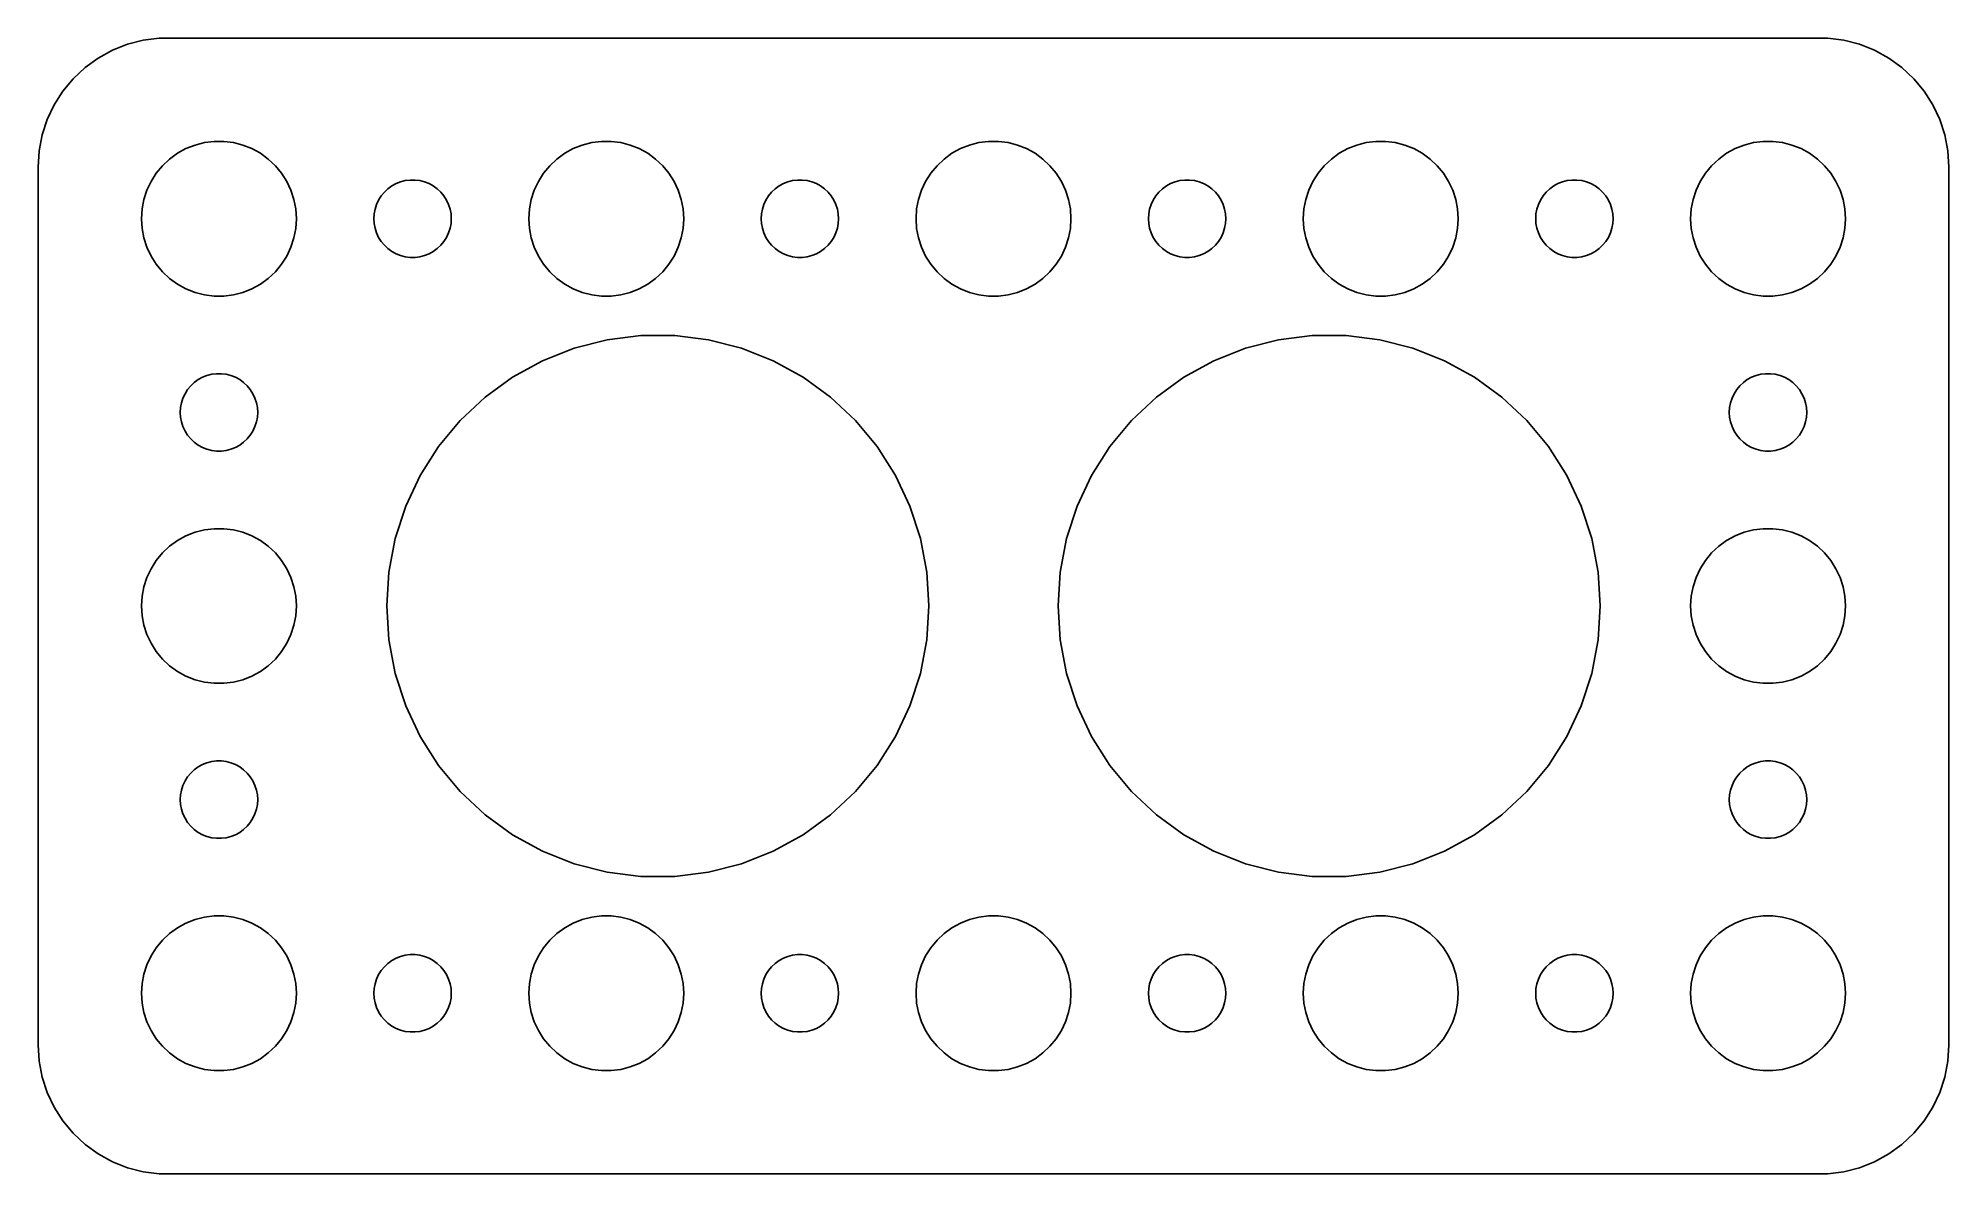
# Model space of a CAD drawing. Header units: metres. Extents: x -37 to 37, y 32 to 76.
import ezdxf

# ---------------------------------------------------------------- set-up
doc = ezdxf.new("R2010")
doc.units = ezdxf.units.M

msp = doc.modelspace()

# ---------------------------------------------------------------- linework, layer by layer
for p, q in [((-34.1289, 75.5241), (-34.6791, 75.2216)), ((-33.5451, 75.7553), (-34.1289, 75.5241)), ((-32.9369, 75.9114), (-33.5451, 75.7553)), ((-32.3139, 75.9901), (-32.9369, 75.9114)), ((32.3139, 75.9901), (-32.3139, 75.9901)), ((32.9369, 75.9114), (32.3139, 75.9901)), ((33.5451, 75.7553), (32.9369, 75.9114)), ((34.1289, 75.5241), (33.5451, 75.7553)), ((34.6791, 75.2216), (34.1289, 75.5241)), ((-35.1871, 74.8526), (-35.6448, 74.4227)), ((-34.6791, 75.2216), (-35.1871, 74.8526)), ((35.1871, 74.8526), (34.6791, 75.2216)), ((35.6448, 74.4227), (35.1871, 74.8526)), ((-35.6448, 74.4227), (-36.0451, 73.9389)), ((36.0451, 73.9389), (35.6448, 74.4227)), ((-36.3815, 73.4088), (-36.6489, 72.8406)), ((-36.0451, 73.9389), (-36.3815, 73.4088)), ((36.3815, 73.4088), (36.0451, 73.9389)), ((36.6489, 72.8406), (36.3815, 73.4088)), ((-36.6489, 72.8406), (-36.8429, 72.2434)), ((36.8429, 72.2434), (36.6489, 72.8406)), ((-36.8429, 72.2434), (-36.9606, 71.6267)), ((-31.2773, 71.7145), (-30.927, 71.8532)), ((-30.927, 71.8532), (-30.5621, 71.9469)), ((-30.5621, 71.9469), (-30.1884, 71.9941)), ((-30.1884, 71.9941), (-29.8116, 71.9941)), ((-29.8116, 71.9941), (-29.4379, 71.9469)), ((-29.4379, 71.9469), (-29.0729, 71.8532)), ((-29.0729, 71.8532), (-28.7227, 71.7145)), ((-16.2773, 71.7145), (-15.927, 71.8532)), ((-15.927, 71.8532), (-15.5621, 71.9469)), ((-15.5621, 71.9469), (-15.1884, 71.9941)), ((-15.1884, 71.9941), (-14.8116, 71.9941)), ((-14.8116, 71.9941), (-14.4379, 71.9469)), ((-14.4379, 71.9469), (-14.0729, 71.8532)), ((-14.0729, 71.8532), (-13.7227, 71.7145)), ((-1.27733, 71.7145), (-0.92705, 71.8532)), ((-0.92705, 71.8532), (-0.56213, 71.9469)), ((-0.56213, 71.9469), (-0.18837, 71.9941)), ((-0.18837, 71.9941), (0.18837, 71.9941)), ((0.18837, 71.9941), (0.56213, 71.9469)), ((0.56213, 71.9469), (0.92705, 71.8532)), ((0.92705, 71.8532), (1.27733, 71.7145)), ((13.7227, 71.7145), (14.0729, 71.8532)), ((14.0729, 71.8532), (14.4379, 71.9469)), ((14.4379, 71.9469), (14.8116, 71.9941)), ((14.8116, 71.9941), (15.1884, 71.9941)), ((15.1884, 71.9941), (15.5621, 71.9469)), ((15.5621, 71.9469), (15.927, 71.8532)), ((15.927, 71.8532), (16.2773, 71.7145)), ((28.7227, 71.7145), (29.0729, 71.8532)), ((29.0729, 71.8532), (29.4379, 71.9469)), ((29.4379, 71.9469), (29.8116, 71.9941)), ((29.8116, 71.9941), (30.1884, 71.9941)), ((30.1884, 71.9941), (30.5621, 71.9469)), ((30.5621, 71.9469), (30.927, 71.8532)), ((30.927, 71.8532), (31.2773, 71.7145)), ((36.9606, 71.6267), (36.8429, 72.2434)), ((-36.9606, 71.6267), (-37, 71)), ((-32.427, 70.7634), (-32.1869, 71.0536)), ((-32.1869, 71.0536), (-31.9123, 71.3115)), ((-31.9123, 71.3115), (-31.6075, 71.533)), ((-31.6075, 71.533), (-31.2773, 71.7145)), ((-28.7227, 71.7145), (-28.3925, 71.533)), ((-28.3925, 71.533), (-28.0877, 71.3115)), ((-28.0877, 71.3115), (-27.8131, 71.0536)), ((-27.8131, 71.0536), (-27.5729, 70.7634)), ((-17.427, 70.7634), (-17.1869, 71.0536)), ((-17.1869, 71.0536), (-16.9123, 71.3115)), ((-16.9123, 71.3115), (-16.6075, 71.533)), ((-16.6075, 71.533), (-16.2773, 71.7145)), ((-13.7227, 71.7145), (-13.3925, 71.533)), ((-13.3925, 71.533), (-13.0877, 71.3115)), ((-13.0877, 71.3115), (-12.8131, 71.0536)), ((-12.8131, 71.0536), (-12.5729, 70.7634)), ((-2.42705, 70.7634), (-2.1869, 71.0536)), ((-2.1869, 71.0536), (-1.91226, 71.3115)), ((-1.91226, 71.3115), (-1.60747, 71.533)), ((-1.60747, 71.533), (-1.27733, 71.7145)), ((1.27733, 71.7145), (1.60747, 71.533)), ((1.60747, 71.533), (1.91226, 71.3115)), ((1.91226, 71.3115), (2.1869, 71.0536)), ((2.1869, 71.0536), (2.42705, 70.7634)), ((12.5729, 70.7634), (12.8131, 71.0536)), ((12.8131, 71.0536), (13.0877, 71.3115)), ((13.0877, 71.3115), (13.3925, 71.533)), ((13.3925, 71.533), (13.7227, 71.7145)), ((16.2773, 71.7145), (16.6075, 71.533)), ((16.6075, 71.533), (16.9123, 71.3115)), ((16.9123, 71.3115), (17.1869, 71.0536)), ((17.1869, 71.0536), (17.427, 70.7634)), ((27.5729, 70.7634), (27.8131, 71.0536)), ((27.8131, 71.0536), (28.0877, 71.3115)), ((28.0877, 71.3115), (28.3925, 71.533)), ((28.3925, 71.533), (28.7227, 71.7145)), ((31.2773, 71.7145), (31.6075, 71.533)), ((31.6075, 71.533), (31.9123, 71.3115)), ((31.9123, 71.3115), (32.1869, 71.0536)), ((32.1869, 71.0536), (32.427, 70.7634)), ((37, 71), (36.9606, 71.6267)), ((-37, 71), (-37, 37)), ((-32.7893, 70.1044), (-32.6289, 70.4453)), ((-32.6289, 70.4453), (-32.427, 70.7634)), ((-27.5729, 70.7634), (-27.3711, 70.4453)), ((-27.3711, 70.4453), (-27.2107, 70.1044)), ((-23.3037, 70.2665), (-23.1387, 70.3572)), ((-23.1387, 70.3572), (-22.9635, 70.4266)), ((-22.9635, 70.4266), (-22.7811, 70.4734)), ((-22.7811, 70.4734), (-22.5942, 70.497)), ((-22.5942, 70.497), (-22.4058, 70.497)), ((-22.4058, 70.497), (-22.2189, 70.4734)), ((-22.2189, 70.4734), (-22.0365, 70.4266)), ((-22.0365, 70.4266), (-21.8613, 70.3572)), ((-21.8613, 70.3572), (-21.6963, 70.2665)), ((-17.7893, 70.1044), (-17.6289, 70.4453)), ((-17.6289, 70.4453), (-17.427, 70.7634)), ((-12.5729, 70.7634), (-12.3711, 70.4453)), ((-12.3711, 70.4453), (-12.2107, 70.1044)), ((-8.30373, 70.2665), (-8.13866, 70.3572)), ((-8.13866, 70.3572), (-7.96352, 70.4266)), ((-7.96352, 70.4266), (-7.78107, 70.4734)), ((-7.78107, 70.4734), (-7.59418, 70.497)), ((-7.59418, 70.497), (-7.40581, 70.497)), ((-7.40581, 70.497), (-7.21892, 70.4734)), ((-7.21892, 70.4734), (-7.03647, 70.4266)), ((-7.03647, 70.4266), (-6.86133, 70.3572)), ((-6.86133, 70.3572), (-6.69626, 70.2665)), ((-2.78932, 70.1044), (-2.62891, 70.4453)), ((-2.62891, 70.4453), (-2.42705, 70.7634)), ((2.42705, 70.7634), (2.62891, 70.4453)), ((2.62891, 70.4453), (2.78932, 70.1044)), ((6.69626, 70.2665), (6.86133, 70.3572)), ((6.86133, 70.3572), (7.03647, 70.4266)), ((7.03647, 70.4266), (7.21892, 70.4734)), ((7.21892, 70.4734), (7.40581, 70.497)), ((7.40581, 70.497), (7.59418, 70.497)), ((7.59418, 70.497), (7.78107, 70.4734)), ((7.78107, 70.4734), (7.96352, 70.4266)), ((7.96352, 70.4266), (8.13866, 70.3572)), ((8.13866, 70.3572), (8.30373, 70.2665)), ((12.2107, 70.1044), (12.3711, 70.4453)), ((12.3711, 70.4453), (12.5729, 70.7634)), ((17.427, 70.7634), (17.6289, 70.4453)), ((17.6289, 70.4453), (17.7893, 70.1044)), ((21.6963, 70.2665), (21.8613, 70.3572)), ((21.8613, 70.3572), (22.0365, 70.4266)), ((22.0365, 70.4266), (22.2189, 70.4734)), ((22.2189, 70.4734), (22.4058, 70.497)), ((22.4058, 70.497), (22.5942, 70.497)), ((22.5942, 70.497), (22.7811, 70.4734)), ((22.7811, 70.4734), (22.9635, 70.4266)), ((22.9635, 70.4266), (23.1387, 70.3572)), ((23.1387, 70.3572), (23.3037, 70.2665)), ((27.2107, 70.1044), (27.3711, 70.4453)), ((27.3711, 70.4453), (27.5729, 70.7634)), ((32.427, 70.7634), (32.6289, 70.4453)), ((32.6289, 70.4453), (32.7893, 70.1044)), ((37, 37), (37, 71)), ((-32.9763, 69.376), (-32.9057, 69.7461)), ((-32.9057, 69.7461), (-32.7893, 70.1044)), ((-27.2107, 70.1044), (-27.0942, 69.7461)), ((-27.0942, 69.7461), (-27.0237, 69.376)), ((-23.8947, 69.5522), (-23.8145, 69.7226)), ((-23.8145, 69.7226), (-23.7135, 69.8817)), ((-23.7135, 69.8817), (-23.5934, 70.0268)), ((-23.5934, 70.0268), (-23.4561, 70.1558)), ((-23.4561, 70.1558), (-23.3037, 70.2665)), ((-21.6963, 70.2665), (-21.5439, 70.1558)), ((-21.5439, 70.1558), (-21.4065, 70.0268)), ((-21.4065, 70.0268), (-21.2865, 69.8817)), ((-21.2865, 69.8817), (-21.1855, 69.7226)), ((-21.1855, 69.7226), (-21.1053, 69.5522)), ((-17.9763, 69.376), (-17.9057, 69.7461)), ((-17.9057, 69.7461), (-17.7893, 70.1044)), ((-12.2107, 70.1044), (-12.0942, 69.7461)), ((-12.0942, 69.7461), (-12.0237, 69.376)), ((-8.89465, 69.5522), (-8.81445, 69.7226)), ((-8.81445, 69.7226), (-8.71352, 69.8817)), ((-8.71352, 69.8817), (-8.59344, 70.0268)), ((-8.59344, 70.0268), (-8.45613, 70.1558)), ((-8.45613, 70.1558), (-8.30373, 70.2665)), ((-6.69626, 70.2665), (-6.54385, 70.1558)), ((-6.54385, 70.1558), (-6.40654, 70.0268)), ((-6.40654, 70.0268), (-6.28647, 69.8817)), ((-6.28647, 69.8817), (-6.18553, 69.7226)), ((-6.18553, 69.7226), (-6.10533, 69.5522)), ((-2.97633, 69.376), (-2.90575, 69.7461)), ((-2.90575, 69.7461), (-2.78932, 70.1044)), ((2.78932, 70.1044), (2.90575, 69.7461)), ((2.90575, 69.7461), (2.97633, 69.376)), ((6.10533, 69.5522), (6.18553, 69.7226)), ((6.18553, 69.7226), (6.28647, 69.8817)), ((6.28647, 69.8817), (6.40654, 70.0268)), ((6.40654, 70.0268), (6.54385, 70.1558)), ((6.54385, 70.1558), (6.69626, 70.2665)), ((8.30373, 70.2665), (8.45613, 70.1558)), ((8.45613, 70.1558), (8.59344, 70.0268)), ((8.59344, 70.0268), (8.71352, 69.8817)), ((8.71352, 69.8817), (8.81445, 69.7226)), ((8.81445, 69.7226), (8.89465, 69.5522)), ((12.0237, 69.376), (12.0942, 69.7461)), ((12.0942, 69.7461), (12.2107, 70.1044)), ((17.7893, 70.1044), (17.9057, 69.7461)), ((17.9057, 69.7461), (17.9763, 69.376)), ((21.1053, 69.5522), (21.1855, 69.7226)), ((21.1855, 69.7226), (21.2865, 69.8817)), ((21.2865, 69.8817), (21.4065, 70.0268)), ((21.4065, 70.0268), (21.5439, 70.1558)), ((21.5439, 70.1558), (21.6963, 70.2665)), ((23.3037, 70.2665), (23.4561, 70.1558)), ((23.4561, 70.1558), (23.5934, 70.0268)), ((23.5934, 70.0268), (23.7135, 69.8817)), ((23.7135, 69.8817), (23.8145, 69.7226)), ((23.8145, 69.7226), (23.8947, 69.5522)), ((27.0237, 69.376), (27.0942, 69.7461)), ((27.0942, 69.7461), (27.2107, 70.1044)), ((32.7893, 70.1044), (32.9057, 69.7461)), ((32.9057, 69.7461), (32.9763, 69.376)), ((-33, 69), (-32.9763, 69.376)), ((-32.9763, 68.624), (-33, 69)), ((-27.0237, 69.376), (-27, 69)), ((-27, 69), (-27.0237, 68.624)), ((-24, 69), (-23.9882, 69.188)), ((-23.9882, 68.812), (-24, 69)), ((-23.9882, 69.188), (-23.9529, 69.373)), ((-23.9529, 69.373), (-23.8947, 69.5522)), ((-21.1053, 69.5522), (-21.0471, 69.373)), ((-21.0471, 69.373), (-21.0118, 69.188)), ((-21.0118, 69.188), (-21, 69)), ((-21, 69), (-21.0118, 68.812)), ((-18, 69), (-17.9763, 69.376)), ((-17.9763, 68.624), (-18, 69)), ((-12.0237, 69.376), (-12, 69)), ((-12, 69), (-12.0237, 68.624)), ((-9, 69), (-8.98816, 69.188)), ((-8.98816, 68.812), (-9, 69)), ((-8.98816, 69.188), (-8.95287, 69.373)), ((-8.95287, 69.373), (-8.89465, 69.5522)), ((-6.10533, 69.5522), (-6.04712, 69.373)), ((-6.04712, 69.373), (-6.01183, 69.188)), ((-6.01183, 69.188), (-6, 69)), ((-6, 69), (-6.01183, 68.812)), ((-3, 69), (-2.97633, 69.376)), ((-2.97633, 68.624), (-3, 69)), ((2.97633, 69.376), (3, 69)), ((3, 69), (2.97633, 68.624)), ((6, 69), (6.01183, 69.188)), ((6.01183, 68.812), (6, 69)), ((6.01183, 69.188), (6.04712, 69.373)), ((6.04712, 69.373), (6.10533, 69.5522)), ((8.89465, 69.5522), (8.95287, 69.373)), ((8.95287, 69.373), (8.98816, 69.188)), ((8.98816, 69.188), (9, 69)), ((9, 69), (8.98816, 68.812)), ((12, 69), (12.0237, 69.376)), ((12.0237, 68.624), (12, 69)), ((17.9763, 69.376), (18, 69)), ((18, 69), (17.9763, 68.624)), ((21, 69), (21.0118, 69.188)), ((21.0118, 68.812), (21, 69)), ((21.0118, 69.188), (21.0471, 69.373)), ((21.0471, 69.373), (21.1053, 69.5522)), ((23.8947, 69.5522), (23.9529, 69.373)), ((23.9529, 69.373), (23.9882, 69.188)), ((23.9882, 69.188), (24, 69)), ((24, 69), (23.9882, 68.812)), ((27, 69), (27.0237, 69.376)), ((27.0237, 68.624), (27, 69)), ((32.9763, 69.376), (33, 69)), ((33, 69), (32.9763, 68.624)), ((-32.9057, 68.2539), (-32.9763, 68.624)), ((-32.7893, 67.8956), (-32.9057, 68.2539)), ((-27.0942, 68.2539), (-27.2107, 67.8956)), ((-27.0237, 68.624), (-27.0942, 68.2539)), ((-23.9529, 68.627), (-23.9882, 68.812)), ((-23.8947, 68.4478), (-23.9529, 68.627)), ((-23.8145, 68.2774), (-23.8947, 68.4478)), ((-23.7135, 68.1183), (-23.8145, 68.2774)), ((-23.5934, 67.9732), (-23.7135, 68.1183)), ((-21.2865, 68.1183), (-21.4065, 67.9732)), ((-21.1855, 68.2774), (-21.2865, 68.1183)), ((-21.1053, 68.4478), (-21.1855, 68.2774)), ((-21.0471, 68.627), (-21.1053, 68.4478)), ((-21.0118, 68.812), (-21.0471, 68.627)), ((-17.9057, 68.2539), (-17.9763, 68.624)), ((-17.7893, 67.8956), (-17.9057, 68.2539)), ((-12.0942, 68.2539), (-12.2107, 67.8956)), ((-12.0237, 68.624), (-12.0942, 68.2539)), ((-8.95287, 68.627), (-8.98816, 68.812)), ((-8.89465, 68.4478), (-8.95287, 68.627)), ((-8.81445, 68.2774), (-8.89465, 68.4478)), ((-8.71352, 68.1183), (-8.81445, 68.2774)), ((-8.59344, 67.9732), (-8.71352, 68.1183)), ((-6.28647, 68.1183), (-6.40654, 67.9732)), ((-6.18553, 68.2774), (-6.28647, 68.1183)), ((-6.10533, 68.4478), (-6.18553, 68.2774)), ((-6.04712, 68.627), (-6.10533, 68.4478)), ((-6.01183, 68.812), (-6.04712, 68.627)), ((-2.90575, 68.2539), (-2.97633, 68.624)), ((-2.78932, 67.8956), (-2.90575, 68.2539)), ((2.90575, 68.2539), (2.78932, 67.8956)), ((2.97633, 68.624), (2.90575, 68.2539)), ((6.04712, 68.627), (6.01183, 68.812)), ((6.10533, 68.4478), (6.04712, 68.627)), ((6.18553, 68.2774), (6.10533, 68.4478)), ((6.28647, 68.1183), (6.18553, 68.2774)), ((6.40654, 67.9732), (6.28647, 68.1183)), ((8.71352, 68.1183), (8.59344, 67.9732)), ((8.81445, 68.2774), (8.71352, 68.1183)), ((8.89465, 68.4478), (8.81445, 68.2774)), ((8.95287, 68.627), (8.89465, 68.4478)), ((8.98816, 68.812), (8.95287, 68.627)), ((12.0942, 68.2539), (12.0237, 68.624)), ((12.2107, 67.8956), (12.0942, 68.2539)), ((17.9057, 68.2539), (17.7893, 67.8956)), ((17.9763, 68.624), (17.9057, 68.2539)), ((21.0471, 68.627), (21.0118, 68.812)), ((21.1053, 68.4478), (21.0471, 68.627)), ((21.1855, 68.2774), (21.1053, 68.4478)), ((21.2865, 68.1183), (21.1855, 68.2774)), ((21.4065, 67.9732), (21.2865, 68.1183)), ((23.7135, 68.1183), (23.5934, 67.9732)), ((23.8145, 68.2774), (23.7135, 68.1183)), ((23.8947, 68.4478), (23.8145, 68.2774)), ((23.9529, 68.627), (23.8947, 68.4478)), ((23.9882, 68.812), (23.9529, 68.627)), ((27.0942, 68.2539), (27.0237, 68.624)), ((27.2107, 67.8956), (27.0942, 68.2539)), ((32.9057, 68.2539), (32.7893, 67.8956)), ((32.9763, 68.624), (32.9057, 68.2539)), ((-32.6289, 67.5547), (-32.7893, 67.8956)), ((-32.427, 67.2366), (-32.6289, 67.5547)), ((-27.3711, 67.5547), (-27.5729, 67.2366)), ((-27.2107, 67.8956), (-27.3711, 67.5547)), ((-23.4561, 67.8442), (-23.5934, 67.9732)), ((-23.3037, 67.7335), (-23.4561, 67.8442)), ((-23.1387, 67.6427), (-23.3037, 67.7335)), ((-22.9635, 67.5734), (-23.1387, 67.6427)), ((-22.7811, 67.5266), (-22.9635, 67.5734)), ((-22.5942, 67.5029), (-22.7811, 67.5266)), ((-22.4058, 67.5029), (-22.5942, 67.5029)), ((-22.2189, 67.5266), (-22.4058, 67.5029)), ((-22.0365, 67.5734), (-22.2189, 67.5266)), ((-21.8613, 67.6427), (-22.0365, 67.5734)), ((-21.6963, 67.7335), (-21.8613, 67.6427)), ((-21.5439, 67.8442), (-21.6963, 67.7335)), ((-21.4065, 67.9732), (-21.5439, 67.8442)), ((-17.6289, 67.5547), (-17.7893, 67.8956)), ((-17.427, 67.2366), (-17.6289, 67.5547)), ((-12.3711, 67.5547), (-12.5729, 67.2366)), ((-12.2107, 67.8956), (-12.3711, 67.5547)), ((-8.45613, 67.8442), (-8.59344, 67.9732)), ((-8.30373, 67.7335), (-8.45613, 67.8442)), ((-8.13866, 67.6427), (-8.30373, 67.7335)), ((-7.96352, 67.5734), (-8.13866, 67.6427)), ((-7.78107, 67.5266), (-7.96352, 67.5734)), ((-7.59418, 67.5029), (-7.78107, 67.5266)), ((-7.40581, 67.5029), (-7.59418, 67.5029)), ((-7.21892, 67.5266), (-7.40581, 67.5029)), ((-7.03647, 67.5734), (-7.21892, 67.5266)), ((-6.86133, 67.6427), (-7.03647, 67.5734)), ((-6.69626, 67.7335), (-6.86133, 67.6427)), ((-6.54385, 67.8442), (-6.69626, 67.7335)), ((-6.40654, 67.9732), (-6.54385, 67.8442)), ((-2.62891, 67.5547), (-2.78932, 67.8956)), ((-2.42705, 67.2366), (-2.62891, 67.5547)), ((2.62891, 67.5547), (2.42705, 67.2366)), ((2.78932, 67.8956), (2.62891, 67.5547)), ((6.54385, 67.8442), (6.40654, 67.9732)), ((6.69626, 67.7335), (6.54385, 67.8442)), ((6.86133, 67.6427), (6.69626, 67.7335)), ((7.03647, 67.5734), (6.86133, 67.6427)), ((7.21892, 67.5266), (7.03647, 67.5734)), ((7.40581, 67.5029), (7.21892, 67.5266)), ((7.59418, 67.5029), (7.40581, 67.5029)), ((7.78107, 67.5266), (7.59418, 67.5029)), ((7.96352, 67.5734), (7.78107, 67.5266)), ((8.13866, 67.6427), (7.96352, 67.5734)), ((8.30373, 67.7335), (8.13866, 67.6427)), ((8.45613, 67.8442), (8.30373, 67.7335)), ((8.59344, 67.9732), (8.45613, 67.8442)), ((12.3711, 67.5547), (12.2107, 67.8956)), ((12.5729, 67.2366), (12.3711, 67.5547)), ((17.6289, 67.5547), (17.427, 67.2366)), ((17.7893, 67.8956), (17.6289, 67.5547)), ((21.5439, 67.8442), (21.4065, 67.9732)), ((21.6963, 67.7335), (21.5439, 67.8442)), ((21.8613, 67.6427), (21.6963, 67.7335)), ((22.0365, 67.5734), (21.8613, 67.6427)), ((22.2189, 67.5266), (22.0365, 67.5734)), ((22.4058, 67.5029), (22.2189, 67.5266)), ((22.5942, 67.5029), (22.4058, 67.5029)), ((22.7811, 67.5266), (22.5942, 67.5029)), ((22.9635, 67.5734), (22.7811, 67.5266)), ((23.1387, 67.6427), (22.9635, 67.5734)), ((23.3037, 67.7335), (23.1387, 67.6427)), ((23.4561, 67.8442), (23.3037, 67.7335)), ((23.5934, 67.9732), (23.4561, 67.8442)), ((27.3711, 67.5547), (27.2107, 67.8956)), ((27.5729, 67.2366), (27.3711, 67.5547)), ((32.6289, 67.5547), (32.427, 67.2366)), ((32.7893, 67.8956), (32.6289, 67.5547)), ((-32.1869, 66.9464), (-32.427, 67.2366)), ((-31.9123, 66.6884), (-32.1869, 66.9464)), ((-31.6075, 66.467), (-31.9123, 66.6884)), ((-28.0877, 66.6884), (-28.3925, 66.467)), ((-27.8131, 66.9464), (-28.0877, 66.6884)), ((-27.5729, 67.2366), (-27.8131, 66.9464)), ((-17.1869, 66.9464), (-17.427, 67.2366)), ((-16.9123, 66.6884), (-17.1869, 66.9464)), ((-16.6075, 66.467), (-16.9123, 66.6884)), ((-13.0877, 66.6884), (-13.3925, 66.467)), ((-12.8131, 66.9464), (-13.0877, 66.6884)), ((-12.5729, 67.2366), (-12.8131, 66.9464)), ((-2.1869, 66.9464), (-2.42705, 67.2366)), ((-1.91226, 66.6884), (-2.1869, 66.9464)), ((-1.60747, 66.467), (-1.91226, 66.6884)), ((1.91226, 66.6884), (1.60747, 66.467)), ((2.1869, 66.9464), (1.91226, 66.6884)), ((2.42705, 67.2366), (2.1869, 66.9464)), ((12.8131, 66.9464), (12.5729, 67.2366)), ((13.0877, 66.6884), (12.8131, 66.9464)), ((13.3925, 66.467), (13.0877, 66.6884)), ((16.9123, 66.6884), (16.6075, 66.467)), ((17.1869, 66.9464), (16.9123, 66.6884)), ((17.427, 67.2366), (17.1869, 66.9464)), ((27.8131, 66.9464), (27.5729, 67.2366)), ((28.0877, 66.6884), (27.8131, 66.9464)), ((28.3925, 66.467), (28.0877, 66.6884)), ((31.9123, 66.6884), (31.6075, 66.467)), ((32.1869, 66.9464), (31.9123, 66.6884)), ((32.427, 67.2366), (32.1869, 66.9464)), ((-31.2773, 66.2855), (-31.6075, 66.467)), ((-30.927, 66.1468), (-31.2773, 66.2855)), ((-30.5621, 66.0531), (-30.927, 66.1468)), ((-30.1884, 66.0059), (-30.5621, 66.0531)), ((-29.8116, 66.0059), (-30.1884, 66.0059)), ((-29.4379, 66.0531), (-29.8116, 66.0059)), ((-29.0729, 66.1468), (-29.4379, 66.0531)), ((-28.7227, 66.2855), (-29.0729, 66.1468)), ((-28.3925, 66.467), (-28.7227, 66.2855)), ((-16.2773, 66.2855), (-16.6075, 66.467)), ((-15.927, 66.1468), (-16.2773, 66.2855)), ((-15.5621, 66.0531), (-15.927, 66.1468)), ((-15.1884, 66.0059), (-15.5621, 66.0531)), ((-14.8116, 66.0059), (-15.1884, 66.0059)), ((-14.4379, 66.0531), (-14.8116, 66.0059)), ((-14.0729, 66.1468), (-14.4379, 66.0531)), ((-13.7227, 66.2855), (-14.0729, 66.1468)), ((-13.3925, 66.467), (-13.7227, 66.2855)), ((-1.27733, 66.2855), (-1.60747, 66.467)), ((-0.92705, 66.1468), (-1.27733, 66.2855)), ((-0.56213, 66.0531), (-0.92705, 66.1468)), ((-0.18837, 66.0059), (-0.56213, 66.0531)), ((0.18837, 66.0059), (-0.18837, 66.0059)), ((0.56213, 66.0531), (0.18837, 66.0059)), ((0.92705, 66.1468), (0.56213, 66.0531)), ((1.27733, 66.2855), (0.92705, 66.1468)), ((1.60747, 66.467), (1.27733, 66.2855)), ((13.7227, 66.2855), (13.3925, 66.467)), ((14.0729, 66.1468), (13.7227, 66.2855)), ((14.4379, 66.0531), (14.0729, 66.1468)), ((14.8116, 66.0059), (14.4379, 66.0531)), ((15.1884, 66.0059), (14.8116, 66.0059)), ((15.5621, 66.0531), (15.1884, 66.0059)), ((15.927, 66.1468), (15.5621, 66.0531)), ((16.2773, 66.2855), (15.927, 66.1468)), ((16.6075, 66.467), (16.2773, 66.2855)), ((28.7227, 66.2855), (28.3925, 66.467)), ((29.0729, 66.1468), (28.7227, 66.2855)), ((29.4379, 66.0531), (29.0729, 66.1468)), ((29.8116, 66.0059), (29.4379, 66.0531)), ((30.1884, 66.0059), (29.8116, 66.0059)), ((30.5621, 66.0531), (30.1884, 66.0059)), ((30.927, 66.1468), (30.5621, 66.0531)), ((31.2773, 66.2855), (30.927, 66.1468)), ((31.6075, 66.467), (31.2773, 66.2855)), ((-14.9675, 64.314), (-13.6593, 64.4793)), ((-13.6593, 64.4793), (-12.3407, 64.4793)), ((-12.3407, 64.4793), (-11.0325, 64.314)), ((11.0325, 64.314), (12.3407, 64.4793)), ((12.3407, 64.4793), (13.6593, 64.4793)), ((13.6593, 64.4793), (14.9675, 64.314)), ((-17.4707, 63.5007), (-16.2447, 63.9861)), ((-16.2447, 63.9861), (-14.9675, 64.314)), ((-11.0325, 64.314), (-9.75531, 63.9861)), ((-9.75531, 63.9861), (-8.52931, 63.5007)), ((8.52931, 63.5007), (9.75531, 63.9861)), ((9.75531, 63.9861), (11.0325, 64.314)), ((14.9675, 64.314), (16.2447, 63.9861)), ((16.2447, 63.9861), (17.4707, 63.5007)), ((-30.6387, 62.8572), (-30.4635, 62.9266)), ((-30.4635, 62.9266), (-30.2811, 62.9734)), ((-30.2811, 62.9734), (-30.0942, 62.997)), ((-30.0942, 62.997), (-29.9058, 62.997)), ((-29.9058, 62.997), (-29.7189, 62.9734)), ((-29.7189, 62.9734), (-29.5365, 62.9266)), ((-29.5365, 62.9266), (-29.3613, 62.8572)), ((-18.6262, 62.8654), (-17.4707, 63.5007)), ((-8.52931, 63.5007), (-7.37381, 62.8654)), ((7.37381, 62.8654), (8.52931, 63.5007)), ((17.4707, 63.5007), (18.6262, 62.8654)), ((29.3613, 62.8572), (29.5365, 62.9266)), ((29.5365, 62.9266), (29.7189, 62.9734)), ((29.7189, 62.9734), (29.9058, 62.997)), ((29.9058, 62.997), (30.0942, 62.997)), ((30.0942, 62.997), (30.2811, 62.9734)), ((30.2811, 62.9734), (30.4635, 62.9266)), ((30.4635, 62.9266), (30.6387, 62.8572)), ((-31.3947, 62.0522), (-31.3145, 62.2226)), ((-31.3145, 62.2226), (-31.2135, 62.3817)), ((-31.2135, 62.3817), (-31.0934, 62.5268)), ((-31.0934, 62.5268), (-30.9561, 62.6558)), ((-30.9561, 62.6558), (-30.8037, 62.7665)), ((-30.8037, 62.7665), (-30.6387, 62.8572)), ((-29.3613, 62.8572), (-29.1963, 62.7665)), ((-29.1963, 62.7665), (-29.0439, 62.6558)), ((-29.0439, 62.6558), (-28.9065, 62.5268)), ((-28.9065, 62.5268), (-28.7865, 62.3817)), ((-28.7865, 62.3817), (-28.6855, 62.2226)), ((-28.6855, 62.2226), (-28.6053, 62.0522)), ((-19.6929, 62.0904), (-18.6262, 62.8654)), ((-7.37381, 62.8654), (-6.30704, 62.0904)), ((6.30704, 62.0904), (7.37381, 62.8654)), ((18.6262, 62.8654), (19.6929, 62.0904)), ((28.6053, 62.0522), (28.6855, 62.2226)), ((28.6855, 62.2226), (28.7865, 62.3817)), ((28.7865, 62.3817), (28.9065, 62.5268)), ((28.9065, 62.5268), (29.0439, 62.6558)), ((29.0439, 62.6558), (29.1963, 62.7665)), ((29.1963, 62.7665), (29.3613, 62.8572)), ((30.6387, 62.8572), (30.8037, 62.7665)), ((30.8037, 62.7665), (30.9561, 62.6558)), ((30.9561, 62.6558), (31.0934, 62.5268)), ((31.0934, 62.5268), (31.2135, 62.3817)), ((31.2135, 62.3817), (31.3145, 62.2226)), ((31.3145, 62.2226), (31.3947, 62.0522)), ((-31.5, 61.5), (-31.4882, 61.688)), ((-31.4882, 61.312), (-31.5, 61.5)), ((-31.4882, 61.688), (-31.4529, 61.873)), ((-31.4529, 61.873), (-31.3947, 62.0522)), ((-28.6053, 62.0522), (-28.5471, 61.873)), ((-28.5471, 61.873), (-28.5118, 61.688)), ((-28.5118, 61.688), (-28.5, 61.5)), ((-28.5, 61.5), (-28.5118, 61.312)), ((-20.6542, 61.1877), (-19.6929, 62.0904)), ((-6.30704, 62.0904), (-5.34583, 61.1877)), ((5.34583, 61.1877), (6.30704, 62.0904)), ((19.6929, 62.0904), (20.6542, 61.1877)), ((28.5, 61.5), (28.5118, 61.688)), ((28.5118, 61.312), (28.5, 61.5)), ((28.5118, 61.688), (28.5471, 61.873)), ((28.5471, 61.873), (28.6053, 62.0522)), ((31.3947, 62.0522), (31.4529, 61.873)), ((31.4529, 61.873), (31.4882, 61.688)), ((31.4882, 61.688), (31.5, 61.5)), ((31.5, 61.5), (31.4882, 61.312)), ((-31.4529, 61.127), (-31.4882, 61.312)), ((-31.3947, 60.9478), (-31.4529, 61.127)), ((-31.3145, 60.7774), (-31.3947, 60.9478)), ((-31.2135, 60.6183), (-31.3145, 60.7774)), ((-28.6855, 60.7774), (-28.7865, 60.6183)), ((-28.6053, 60.9478), (-28.6855, 60.7774)), ((-28.5471, 61.127), (-28.6053, 60.9478)), ((-28.5118, 61.312), (-28.5471, 61.127)), ((-21.4947, 60.1717), (-20.6542, 61.1877)), ((-5.34583, 61.1877), (-4.50531, 60.1717)), ((4.50531, 60.1717), (5.34583, 61.1877)), ((20.6542, 61.1877), (21.4947, 60.1717)), ((28.5471, 61.127), (28.5118, 61.312)), ((28.6053, 60.9478), (28.5471, 61.127)), ((28.6855, 60.7774), (28.6053, 60.9478)), ((28.7865, 60.6183), (28.6855, 60.7774)), ((31.3145, 60.7774), (31.2135, 60.6183)), ((31.3947, 60.9478), (31.3145, 60.7774)), ((31.4529, 61.127), (31.3947, 60.9478)), ((31.4882, 61.312), (31.4529, 61.127)), ((-31.0934, 60.4732), (-31.2135, 60.6183)), ((-30.9561, 60.3442), (-31.0934, 60.4732)), ((-30.8037, 60.2335), (-30.9561, 60.3442)), ((-30.6387, 60.1427), (-30.8037, 60.2335)), ((-30.4635, 60.0734), (-30.6387, 60.1427)), ((-30.2811, 60.0266), (-30.4635, 60.0734)), ((-30.0942, 60.0029), (-30.2811, 60.0266)), ((-29.9058, 60.0029), (-30.0942, 60.0029)), ((-29.7189, 60.0266), (-29.9058, 60.0029)), ((-29.5365, 60.0734), (-29.7189, 60.0266)), ((-29.3613, 60.1427), (-29.5365, 60.0734)), ((-29.1963, 60.2335), (-29.3613, 60.1427)), ((-29.0439, 60.3442), (-29.1963, 60.2335)), ((-28.9065, 60.4732), (-29.0439, 60.3442)), ((-28.7865, 60.6183), (-28.9065, 60.4732)), ((-22.2012, 59.0584), (-21.4947, 60.1717)), ((-4.50531, 60.1717), (-3.79877, 59.0584)), ((3.79877, 59.0584), (4.50531, 60.1717)), ((21.4947, 60.1717), (22.2012, 59.0584)), ((28.9065, 60.4732), (28.7865, 60.6183)), ((29.0439, 60.3442), (28.9065, 60.4732)), ((29.1963, 60.2335), (29.0439, 60.3442)), ((29.3613, 60.1427), (29.1963, 60.2335)), ((29.5365, 60.0734), (29.3613, 60.1427)), ((29.7189, 60.0266), (29.5365, 60.0734)), ((29.9058, 60.0029), (29.7189, 60.0266)), ((30.0942, 60.0029), (29.9058, 60.0029)), ((30.2811, 60.0266), (30.0942, 60.0029)), ((30.4635, 60.0734), (30.2811, 60.0266)), ((30.6387, 60.1427), (30.4635, 60.0734)), ((30.8037, 60.2335), (30.6387, 60.1427)), ((30.9561, 60.3442), (30.8037, 60.2335)), ((31.0934, 60.4732), (30.9561, 60.3442)), ((31.2135, 60.6183), (31.0934, 60.4732)), ((-22.7626, 57.8653), (-22.2012, 59.0584)), ((-3.79877, 59.0584), (-3.23734, 57.8653)), ((3.23734, 57.8653), (3.79877, 59.0584)), ((22.2012, 59.0584), (22.7626, 57.8653)), ((-23.1701, 56.6112), (-22.7626, 57.8653)), ((-3.23734, 57.8653), (-2.82986, 56.6112)), ((2.82986, 56.6112), (3.23734, 57.8653)), ((22.7626, 57.8653), (23.1701, 56.6112)), ((-30.5621, 56.9469), (-30.1884, 56.9941)), ((-30.1884, 56.9941), (-29.8116, 56.9941)), ((-29.8116, 56.9941), (-29.4379, 56.9469)), ((29.4379, 56.9469), (29.8116, 56.9941)), ((29.8116, 56.9941), (30.1884, 56.9941)), ((30.1884, 56.9941), (30.5621, 56.9469)), ((-32.1869, 56.0536), (-31.9123, 56.3115)), ((-31.9123, 56.3115), (-31.6075, 56.533)), ((-31.6075, 56.533), (-31.2773, 56.7145)), ((-31.2773, 56.7145), (-30.927, 56.8532)), ((-30.927, 56.8532), (-30.5621, 56.9469)), ((-29.4379, 56.9469), (-29.0729, 56.8532)), ((-29.0729, 56.8532), (-28.7227, 56.7145)), ((-28.7227, 56.7145), (-28.3925, 56.533)), ((-28.3925, 56.533), (-28.0877, 56.3115)), ((-28.0877, 56.3115), (-27.8131, 56.0536)), ((-23.4172, 55.316), (-23.1701, 56.6112)), ((-2.82986, 56.6112), (-2.58279, 55.316)), ((2.58279, 55.316), (2.82986, 56.6112)), ((23.1701, 56.6112), (23.4172, 55.316)), ((27.8131, 56.0536), (28.0877, 56.3115)), ((28.0877, 56.3115), (28.3925, 56.533)), ((28.3925, 56.533), (28.7227, 56.7145)), ((28.7227, 56.7145), (29.0729, 56.8532)), ((29.0729, 56.8532), (29.4379, 56.9469)), ((30.5621, 56.9469), (30.927, 56.8532)), ((30.927, 56.8532), (31.2773, 56.7145)), ((31.2773, 56.7145), (31.6075, 56.533)), ((31.6075, 56.533), (31.9123, 56.3115)), ((31.9123, 56.3115), (32.1869, 56.0536)), ((-32.6289, 55.4453), (-32.427, 55.7634)), ((-32.427, 55.7634), (-32.1869, 56.0536)), ((-27.8131, 56.0536), (-27.5729, 55.7634)), ((-27.5729, 55.7634), (-27.3711, 55.4453)), ((27.3711, 55.4453), (27.5729, 55.7634)), ((27.5729, 55.7634), (27.8131, 56.0536)), ((32.1869, 56.0536), (32.427, 55.7634)), ((32.427, 55.7634), (32.6289, 55.4453)), ((-32.9057, 54.7461), (-32.7893, 55.1044)), ((-32.7893, 55.1044), (-32.6289, 55.4453)), ((-27.3711, 55.4453), (-27.2107, 55.1044)), ((-27.2107, 55.1044), (-27.0942, 54.7461)), ((-23.5, 54), (-23.4172, 55.316)), ((-2.58279, 55.316), (-2.5, 54)), ((2.5, 54), (2.58279, 55.316)), ((23.4172, 55.316), (23.5, 54)), ((27.0942, 54.7461), (27.2107, 55.1044)), ((27.2107, 55.1044), (27.3711, 55.4453)), ((32.6289, 55.4453), (32.7893, 55.1044)), ((32.7893, 55.1044), (32.9057, 54.7461)), ((-33, 54), (-32.9763, 54.376)), ((-32.9763, 54.376), (-32.9057, 54.7461)), ((-27.0942, 54.7461), (-27.0237, 54.376)), ((-27.0237, 54.376), (-27, 54)), ((27, 54), (27.0237, 54.376)), ((27.0237, 54.376), (27.0942, 54.7461)), ((32.9057, 54.7461), (32.9763, 54.376)), ((32.9763, 54.376), (33, 54)), ((-32.9763, 53.624), (-33, 54)), ((-32.9057, 53.2539), (-32.9763, 53.624)), ((-27.0237, 53.624), (-27.0942, 53.2539)), ((-27, 54), (-27.0237, 53.624)), ((-23.4172, 52.684), (-23.5, 54)), ((-2.5, 54), (-2.58279, 52.684)), ((2.58279, 52.684), (2.5, 54)), ((23.5, 54), (23.4172, 52.684)), ((27.0237, 53.624), (27, 54)), ((27.0942, 53.2539), (27.0237, 53.624)), ((32.9763, 53.624), (32.9057, 53.2539)), ((33, 54), (32.9763, 53.624)), ((-32.7893, 52.8956), (-32.9057, 53.2539)), ((-32.6289, 52.5547), (-32.7893, 52.8956)), ((-32.427, 52.2366), (-32.6289, 52.5547)), ((-27.3711, 52.5547), (-27.5729, 52.2366)), ((-27.2107, 52.8956), (-27.3711, 52.5547)), ((-27.0942, 53.2539), (-27.2107, 52.8956)), ((-23.1701, 51.3888), (-23.4172, 52.684)), ((-2.58279, 52.684), (-2.82986, 51.3888)), ((2.82986, 51.3888), (2.58279, 52.684)), ((23.4172, 52.684), (23.1701, 51.3888)), ((27.2107, 52.8956), (27.0942, 53.2539)), ((27.3711, 52.5547), (27.2107, 52.8956)), ((27.5729, 52.2366), (27.3711, 52.5547)), ((32.6289, 52.5547), (32.427, 52.2366)), ((32.7893, 52.8956), (32.6289, 52.5547)), ((32.9057, 53.2539), (32.7893, 52.8956)), ((-32.1869, 51.9464), (-32.427, 52.2366)), ((-31.9123, 51.6885), (-32.1869, 51.9464)), ((-27.8131, 51.9464), (-28.0877, 51.6885)), ((-27.5729, 52.2366), (-27.8131, 51.9464)), ((27.8131, 51.9464), (27.5729, 52.2366)), ((28.0877, 51.6885), (27.8131, 51.9464)), ((32.1869, 51.9464), (31.9123, 51.6885)), ((32.427, 52.2366), (32.1869, 51.9464)), ((-31.6075, 51.467), (-31.9123, 51.6885)), ((-31.2773, 51.2855), (-31.6075, 51.467)), ((-30.927, 51.1468), (-31.2773, 51.2855)), ((-30.5621, 51.0531), (-30.927, 51.1468)), ((-29.0729, 51.1468), (-29.4379, 51.0531)), ((-28.7227, 51.2855), (-29.0729, 51.1468)), ((-28.3925, 51.467), (-28.7227, 51.2855)), ((-28.0877, 51.6885), (-28.3925, 51.467)), ((-22.7626, 50.1347), (-23.1701, 51.3888)), ((-2.82986, 51.3888), (-3.23734, 50.1347)), ((3.23734, 50.1347), (2.82986, 51.3888)), ((23.1701, 51.3888), (22.7626, 50.1347)), ((28.3925, 51.467), (28.0877, 51.6885)), ((28.7227, 51.2855), (28.3925, 51.467)), ((29.0729, 51.1468), (28.7227, 51.2855)), ((29.4379, 51.0531), (29.0729, 51.1468)), ((30.927, 51.1468), (30.5621, 51.0531)), ((31.2773, 51.2855), (30.927, 51.1468)), ((31.6075, 51.467), (31.2773, 51.2855)), ((31.9123, 51.6885), (31.6075, 51.467)), ((-30.1884, 51.0059), (-30.5621, 51.0531)), ((-29.8116, 51.0059), (-30.1884, 51.0059)), ((-29.4379, 51.0531), (-29.8116, 51.0059)), ((29.8116, 51.0059), (29.4379, 51.0531)), ((30.1884, 51.0059), (29.8116, 51.0059)), ((30.5621, 51.0531), (30.1884, 51.0059)), ((-22.2012, 48.9416), (-22.7626, 50.1347)), ((-3.23734, 50.1347), (-3.79877, 48.9416)), ((3.79877, 48.9416), (3.23734, 50.1347)), ((22.7626, 50.1347), (22.2012, 48.9416)), ((-21.4947, 47.8283), (-22.2012, 48.9416)), ((-3.79877, 48.9416), (-4.50531, 47.8283)), ((4.50531, 47.8283), (3.79877, 48.9416)), ((22.2012, 48.9416), (21.4947, 47.8283)), ((-31.3145, 47.2226), (-31.2135, 47.3817)), ((-31.2135, 47.3817), (-31.0934, 47.5268)), ((-31.0934, 47.5268), (-30.9561, 47.6558)), ((-30.9561, 47.6558), (-30.8037, 47.7665)), ((-30.8037, 47.7665), (-30.6387, 47.8573)), ((-30.6387, 47.8573), (-30.4635, 47.9266)), ((-30.4635, 47.9266), (-30.2811, 47.9734)), ((-30.2811, 47.9734), (-30.0942, 47.9971)), ((-30.0942, 47.9971), (-29.9058, 47.9971)), ((-29.9058, 47.9971), (-29.7189, 47.9734)), ((-29.7189, 47.9734), (-29.5365, 47.9266)), ((-29.5365, 47.9266), (-29.3613, 47.8573)), ((-29.3613, 47.8573), (-29.1963, 47.7665)), ((-29.1963, 47.7665), (-29.0439, 47.6558)), ((-29.0439, 47.6558), (-28.9065, 47.5268)), ((-28.9065, 47.5268), (-28.7865, 47.3817)), ((-28.7865, 47.3817), (-28.6855, 47.2226)), ((-20.6542, 46.8123), (-21.4947, 47.8283)), ((-4.50531, 47.8283), (-5.34583, 46.8123)), ((5.34583, 46.8123), (4.50531, 47.8283)), ((21.4947, 47.8283), (20.6542, 46.8123)), ((28.6855, 47.2226), (28.7865, 47.3817)), ((28.7865, 47.3817), (28.9065, 47.5268)), ((28.9065, 47.5268), (29.0439, 47.6558)), ((29.0439, 47.6558), (29.1963, 47.7665)), ((29.1963, 47.7665), (29.3613, 47.8573)), ((29.3613, 47.8573), (29.5365, 47.9266)), ((29.5365, 47.9266), (29.7189, 47.9734)), ((29.7189, 47.9734), (29.9058, 47.9971)), ((29.9058, 47.9971), (30.0942, 47.9971)), ((30.0942, 47.9971), (30.2811, 47.9734)), ((30.2811, 47.9734), (30.4635, 47.9266)), ((30.4635, 47.9266), (30.6387, 47.8573)), ((30.6387, 47.8573), (30.8037, 47.7665)), ((30.8037, 47.7665), (30.9561, 47.6558)), ((30.9561, 47.6558), (31.0934, 47.5268)), ((31.0934, 47.5268), (31.2135, 47.3817)), ((31.2135, 47.3817), (31.3145, 47.2226)), ((-31.5, 46.5), (-31.4882, 46.688)), ((-31.4882, 46.688), (-31.4529, 46.873)), ((-31.4529, 46.873), (-31.3947, 47.0522)), ((-31.3947, 47.0522), (-31.3145, 47.2226)), ((-28.6855, 47.2226), (-28.6053, 47.0522)), ((-28.6053, 47.0522), (-28.5471, 46.873)), ((-28.5471, 46.873), (-28.5118, 46.688)), ((-28.5118, 46.688), (-28.5, 46.5)), ((-19.6929, 45.9096), (-20.6542, 46.8123)), ((-5.34583, 46.8123), (-6.30704, 45.9096)), ((6.30704, 45.9096), (5.34583, 46.8123)), ((20.6542, 46.8123), (19.6929, 45.9096)), ((28.5, 46.5), (28.5118, 46.688)), ((28.5118, 46.688), (28.5471, 46.873)), ((28.5471, 46.873), (28.6053, 47.0522)), ((28.6053, 47.0522), (28.6855, 47.2226)), ((31.3145, 47.2226), (31.3947, 47.0522)), ((31.3947, 47.0522), (31.4529, 46.873)), ((31.4529, 46.873), (31.4882, 46.688)), ((31.4882, 46.688), (31.5, 46.5)), ((-31.4882, 46.312), (-31.5, 46.5)), ((-31.4529, 46.127), (-31.4882, 46.312)), ((-31.3947, 45.9478), (-31.4529, 46.127)), ((-31.3145, 45.7774), (-31.3947, 45.9478)), ((-28.6053, 45.9478), (-28.6855, 45.7774)), ((-28.5471, 46.127), (-28.6053, 45.9478)), ((-28.5118, 46.312), (-28.5471, 46.127)), ((-28.5, 46.5), (-28.5118, 46.312)), ((-18.6262, 45.1346), (-19.6929, 45.9096)), ((-6.30704, 45.9096), (-7.37381, 45.1346)), ((7.37381, 45.1346), (6.30704, 45.9096)), ((19.6929, 45.9096), (18.6262, 45.1346)), ((28.5118, 46.312), (28.5, 46.5)), ((28.5471, 46.127), (28.5118, 46.312)), ((28.6053, 45.9478), (28.5471, 46.127)), ((28.6855, 45.7774), (28.6053, 45.9478)), ((31.3947, 45.9478), (31.3145, 45.7774)), ((31.4529, 46.127), (31.3947, 45.9478)), ((31.4882, 46.312), (31.4529, 46.127)), ((31.5, 46.5), (31.4882, 46.312)), ((-31.2135, 45.6183), (-31.3145, 45.7774)), ((-31.0934, 45.4732), (-31.2135, 45.6183)), ((-30.9561, 45.3442), (-31.0934, 45.4732)), ((-30.8037, 45.2335), (-30.9561, 45.3442)), ((-30.6387, 45.1428), (-30.8037, 45.2335)), ((-30.4635, 45.0734), (-30.6387, 45.1428)), ((-29.3613, 45.1428), (-29.5365, 45.0734)), ((-29.1963, 45.2335), (-29.3613, 45.1428)), ((-29.0439, 45.3442), (-29.1963, 45.2335)), ((-28.9065, 45.4732), (-29.0439, 45.3442)), ((-28.7865, 45.6183), (-28.9065, 45.4732)), ((-28.6855, 45.7774), (-28.7865, 45.6183)), ((28.7865, 45.6183), (28.6855, 45.7774)), ((28.9065, 45.4732), (28.7865, 45.6183)), ((29.0439, 45.3442), (28.9065, 45.4732)), ((29.1963, 45.2335), (29.0439, 45.3442)), ((29.3613, 45.1428), (29.1963, 45.2335)), ((29.5365, 45.0734), (29.3613, 45.1428)), ((30.6387, 45.1428), (30.4635, 45.0734)), ((30.8037, 45.2335), (30.6387, 45.1428)), ((30.9561, 45.3442), (30.8037, 45.2335)), ((31.0934, 45.4732), (30.9561, 45.3442)), ((31.2135, 45.6183), (31.0934, 45.4732)), ((31.3145, 45.7774), (31.2135, 45.6183)), ((-30.2811, 45.0266), (-30.4635, 45.0734)), ((-30.0942, 45.003), (-30.2811, 45.0266)), ((-29.9058, 45.003), (-30.0942, 45.003)), ((-29.7189, 45.0266), (-29.9058, 45.003)), ((-29.5365, 45.0734), (-29.7189, 45.0266)), ((-17.4707, 44.4993), (-18.6262, 45.1346)), ((-16.2447, 44.0139), (-17.4707, 44.4993)), ((-8.52931, 44.4993), (-9.75531, 44.0139)), ((-7.37381, 45.1346), (-8.52931, 44.4993)), ((8.52931, 44.4993), (7.37381, 45.1346)), ((9.75531, 44.0139), (8.52931, 44.4993)), ((17.4707, 44.4993), (16.2447, 44.0139)), ((18.6262, 45.1346), (17.4707, 44.4993)), ((29.7189, 45.0266), (29.5365, 45.0734)), ((29.9058, 45.003), (29.7189, 45.0266)), ((30.0942, 45.003), (29.9058, 45.003)), ((30.2811, 45.0266), (30.0942, 45.003)), ((30.4635, 45.0734), (30.2811, 45.0266)), ((-14.9675, 43.686), (-16.2447, 44.0139)), ((-13.6593, 43.5207), (-14.9675, 43.686)), ((-11.0325, 43.686), (-12.3407, 43.5207)), ((-9.75531, 44.0139), (-11.0325, 43.686)), ((11.0325, 43.686), (9.75531, 44.0139)), ((12.3407, 43.5207), (11.0325, 43.686)), ((14.9675, 43.686), (13.6593, 43.5207)), ((16.2447, 44.0139), (14.9675, 43.686)), ((-12.3407, 43.5207), (-13.6593, 43.5207)), ((13.6593, 43.5207), (12.3407, 43.5207)), ((-31.9123, 41.3116), (-31.6075, 41.533)), ((-31.6075, 41.533), (-31.2773, 41.7145)), ((-31.2773, 41.7145), (-30.927, 41.8532)), ((-30.927, 41.8532), (-30.5621, 41.9469)), ((-30.5621, 41.9469), (-30.1884, 41.9941)), ((-30.1884, 41.9941), (-29.8116, 41.9941)), ((-29.8116, 41.9941), (-29.4379, 41.9469)), ((-29.4379, 41.9469), (-29.0729, 41.8532)), ((-29.0729, 41.8532), (-28.7227, 41.7145)), ((-28.7227, 41.7145), (-28.3925, 41.533)), ((-28.3925, 41.533), (-28.0877, 41.3116)), ((-16.9123, 41.3116), (-16.6075, 41.533)), ((-16.6075, 41.533), (-16.2773, 41.7145)), ((-16.2773, 41.7145), (-15.927, 41.8532)), ((-15.927, 41.8532), (-15.5621, 41.9469)), ((-15.5621, 41.9469), (-15.1884, 41.9941)), ((-15.1884, 41.9941), (-14.8116, 41.9941)), ((-14.8116, 41.9941), (-14.4379, 41.9469)), ((-14.4379, 41.9469), (-14.0729, 41.8532)), ((-14.0729, 41.8532), (-13.7227, 41.7145)), ((-13.7227, 41.7145), (-13.3925, 41.533)), ((-13.3925, 41.533), (-13.0877, 41.3116)), ((-1.91226, 41.3116), (-1.60747, 41.533)), ((-1.60747, 41.533), (-1.27733, 41.7145)), ((-1.27733, 41.7145), (-0.92705, 41.8532)), ((-0.92705, 41.8532), (-0.56213, 41.9469)), ((-0.56213, 41.9469), (-0.18837, 41.9941)), ((-0.18837, 41.9941), (0.18837, 41.9941)), ((0.18837, 41.9941), (0.56213, 41.9469)), ((0.56213, 41.9469), (0.92705, 41.8532)), ((0.92705, 41.8532), (1.27733, 41.7145)), ((1.27733, 41.7145), (1.60747, 41.533)), ((1.60747, 41.533), (1.91226, 41.3116)), ((13.0877, 41.3116), (13.3925, 41.533)), ((13.3925, 41.533), (13.7227, 41.7145)), ((13.7227, 41.7145), (14.0729, 41.8532)), ((14.0729, 41.8532), (14.4379, 41.9469)), ((14.4379, 41.9469), (14.8116, 41.9941)), ((14.8116, 41.9941), (15.1884, 41.9941)), ((15.1884, 41.9941), (15.5621, 41.9469)), ((15.5621, 41.9469), (15.927, 41.8532)), ((15.927, 41.8532), (16.2773, 41.7145)), ((16.2773, 41.7145), (16.6075, 41.533)), ((16.6075, 41.533), (16.9123, 41.3116)), ((28.0877, 41.3116), (28.3925, 41.533)), ((28.3925, 41.533), (28.7227, 41.7145)), ((28.7227, 41.7145), (29.0729, 41.8532)), ((29.0729, 41.8532), (29.4379, 41.9469)), ((29.4379, 41.9469), (29.8116, 41.9941)), ((29.8116, 41.9941), (30.1884, 41.9941)), ((30.1884, 41.9941), (30.5621, 41.9469)), ((30.5621, 41.9469), (30.927, 41.8532)), ((30.927, 41.8532), (31.2773, 41.7145)), ((31.2773, 41.7145), (31.6075, 41.533)), ((31.6075, 41.533), (31.9123, 41.3116)), ((-32.6289, 40.4453), (-32.427, 40.7634)), ((-32.427, 40.7634), (-32.1869, 41.0536)), ((-32.1869, 41.0536), (-31.9123, 41.3116)), ((-28.0877, 41.3116), (-27.8131, 41.0536)), ((-27.8131, 41.0536), (-27.5729, 40.7634)), ((-27.5729, 40.7634), (-27.3711, 40.4453)), ((-17.6289, 40.4453), (-17.427, 40.7634)), ((-17.427, 40.7634), (-17.1869, 41.0536)), ((-17.1869, 41.0536), (-16.9123, 41.3116)), ((-13.0877, 41.3116), (-12.8131, 41.0536)), ((-12.8131, 41.0536), (-12.5729, 40.7634)), ((-12.5729, 40.7634), (-12.3711, 40.4453)), ((-2.62891, 40.4453), (-2.42705, 40.7634)), ((-2.42705, 40.7634), (-2.1869, 41.0536)), ((-2.1869, 41.0536), (-1.91226, 41.3116)), ((1.91226, 41.3116), (2.1869, 41.0536)), ((2.1869, 41.0536), (2.42705, 40.7634)), ((2.42705, 40.7634), (2.62891, 40.4453)), ((12.3711, 40.4453), (12.5729, 40.7634)), ((12.5729, 40.7634), (12.8131, 41.0536)), ((12.8131, 41.0536), (13.0877, 41.3116)), ((16.9123, 41.3116), (17.1869, 41.0536)), ((17.1869, 41.0536), (17.427, 40.7634)), ((17.427, 40.7634), (17.6289, 40.4453)), ((27.3711, 40.4453), (27.5729, 40.7634)), ((27.5729, 40.7634), (27.8131, 41.0536)), ((27.8131, 41.0536), (28.0877, 41.3116)), ((31.9123, 41.3116), (32.1869, 41.0536)), ((32.1869, 41.0536), (32.427, 40.7634)), ((32.427, 40.7634), (32.6289, 40.4453)), ((-32.9057, 39.7461), (-32.7893, 40.1044)), ((-32.7893, 40.1044), (-32.6289, 40.4453)), ((-27.3711, 40.4453), (-27.2107, 40.1044)), ((-27.2107, 40.1044), (-27.0942, 39.7461)), ((-23.7135, 39.8817), (-23.5934, 40.0268)), ((-23.5934, 40.0268), (-23.4561, 40.1558)), ((-23.4561, 40.1558), (-23.3037, 40.2665)), ((-23.3037, 40.2665), (-23.1387, 40.3573)), ((-23.1387, 40.3573), (-22.9635, 40.4266)), ((-22.9635, 40.4266), (-22.7811, 40.4734)), ((-22.7811, 40.4734), (-22.5942, 40.4971)), ((-22.5942, 40.4971), (-22.4058, 40.4971)), ((-22.4058, 40.4971), (-22.2189, 40.4734)), ((-22.2189, 40.4734), (-22.0365, 40.4266)), ((-22.0365, 40.4266), (-21.8613, 40.3573)), ((-21.8613, 40.3573), (-21.6963, 40.2665)), ((-21.6963, 40.2665), (-21.5439, 40.1558)), ((-21.5439, 40.1558), (-21.4065, 40.0268)), ((-21.4065, 40.0268), (-21.2865, 39.8817)), ((-17.9057, 39.7461), (-17.7893, 40.1044)), ((-17.7893, 40.1044), (-17.6289, 40.4453)), ((-12.3711, 40.4453), (-12.2107, 40.1044)), ((-12.2107, 40.1044), (-12.0942, 39.7461)), ((-8.71352, 39.8817), (-8.59344, 40.0268)), ((-8.59344, 40.0268), (-8.45613, 40.1558)), ((-8.45613, 40.1558), (-8.30373, 40.2665)), ((-8.30373, 40.2665), (-8.13866, 40.3573)), ((-8.13866, 40.3573), (-7.96352, 40.4266)), ((-7.96352, 40.4266), (-7.78107, 40.4734)), ((-7.78107, 40.4734), (-7.59418, 40.4971)), ((-7.59418, 40.4971), (-7.40581, 40.4971)), ((-7.40581, 40.4971), (-7.21892, 40.4734)), ((-7.21892, 40.4734), (-7.03647, 40.4266)), ((-7.03647, 40.4266), (-6.86133, 40.3573)), ((-6.86133, 40.3573), (-6.69626, 40.2665)), ((-6.69626, 40.2665), (-6.54385, 40.1558)), ((-6.54385, 40.1558), (-6.40654, 40.0268)), ((-6.40654, 40.0268), (-6.28647, 39.8817)), ((-2.90575, 39.7461), (-2.78932, 40.1044)), ((-2.78932, 40.1044), (-2.62891, 40.4453)), ((2.62891, 40.4453), (2.78932, 40.1044)), ((2.78932, 40.1044), (2.90575, 39.7461)), ((6.28647, 39.8817), (6.40654, 40.0268)), ((6.40654, 40.0268), (6.54385, 40.1558)), ((6.54385, 40.1558), (6.69626, 40.2665)), ((6.69626, 40.2665), (6.86133, 40.3573)), ((6.86133, 40.3573), (7.03647, 40.4266)), ((7.03647, 40.4266), (7.21892, 40.4734)), ((7.21892, 40.4734), (7.40581, 40.4971)), ((7.40581, 40.4971), (7.59418, 40.4971)), ((7.59418, 40.4971), (7.78107, 40.4734)), ((7.78107, 40.4734), (7.96352, 40.4266)), ((7.96352, 40.4266), (8.13866, 40.3573)), ((8.13866, 40.3573), (8.30373, 40.2665)), ((8.30373, 40.2665), (8.45613, 40.1558)), ((8.45613, 40.1558), (8.59344, 40.0268)), ((8.59344, 40.0268), (8.71352, 39.8817)), ((12.0942, 39.7461), (12.2107, 40.1044)), ((12.2107, 40.1044), (12.3711, 40.4453)), ((17.6289, 40.4453), (17.7893, 40.1044)), ((17.7893, 40.1044), (17.9057, 39.7461)), ((21.2865, 39.8817), (21.4065, 40.0268)), ((21.4065, 40.0268), (21.5439, 40.1558)), ((21.5439, 40.1558), (21.6963, 40.2665)), ((21.6963, 40.2665), (21.8613, 40.3573)), ((21.8613, 40.3573), (22.0365, 40.4266)), ((22.0365, 40.4266), (22.2189, 40.4734)), ((22.2189, 40.4734), (22.4058, 40.4971)), ((22.4058, 40.4971), (22.5942, 40.4971)), ((22.5942, 40.4971), (22.7811, 40.4734)), ((22.7811, 40.4734), (22.9635, 40.4266)), ((22.9635, 40.4266), (23.1387, 40.3573)), ((23.1387, 40.3573), (23.3037, 40.2665)), ((23.3037, 40.2665), (23.4561, 40.1558)), ((23.4561, 40.1558), (23.5934, 40.0268)), ((23.5934, 40.0268), (23.7135, 39.8817)), ((27.0942, 39.7461), (27.2107, 40.1044)), ((27.2107, 40.1044), (27.3711, 40.4453)), ((32.6289, 40.4453), (32.7893, 40.1044)), ((32.7893, 40.1044), (32.9057, 39.7461)), ((-33, 39), (-32.9763, 39.376)), ((-32.9763, 39.376), (-32.9057, 39.7461)), ((-27.0942, 39.7461), (-27.0237, 39.376)), ((-27.0237, 39.376), (-27, 39)), ((-23.9882, 39.188), (-23.9529, 39.373)), ((-23.9529, 39.373), (-23.8947, 39.5522)), ((-23.8947, 39.5522), (-23.8145, 39.7226)), ((-23.8145, 39.7226), (-23.7135, 39.8817)), ((-21.2865, 39.8817), (-21.1855, 39.7226)), ((-21.1855, 39.7226), (-21.1053, 39.5522)), ((-21.1053, 39.5522), (-21.0471, 39.373)), ((-21.0471, 39.373), (-21.0118, 39.188)), ((-18, 39), (-17.9763, 39.376)), ((-17.9763, 39.376), (-17.9057, 39.7461)), ((-12.0942, 39.7461), (-12.0237, 39.376)), ((-12.0237, 39.376), (-12, 39)), ((-8.98816, 39.188), (-8.95287, 39.373)), ((-8.95287, 39.373), (-8.89465, 39.5522)), ((-8.89465, 39.5522), (-8.81445, 39.7226)), ((-8.81445, 39.7226), (-8.71352, 39.8817)), ((-6.28647, 39.8817), (-6.18553, 39.7226)), ((-6.18553, 39.7226), (-6.10533, 39.5522)), ((-6.10533, 39.5522), (-6.04712, 39.373)), ((-6.04712, 39.373), (-6.01183, 39.188)), ((-3, 39), (-2.97633, 39.376)), ((-2.97633, 39.376), (-2.90575, 39.7461)), ((2.90575, 39.7461), (2.97633, 39.376)), ((2.97633, 39.376), (3, 39)), ((6.01183, 39.188), (6.04712, 39.373)), ((6.04712, 39.373), (6.10533, 39.5522)), ((6.10533, 39.5522), (6.18553, 39.7226)), ((6.18553, 39.7226), (6.28647, 39.8817)), ((8.71352, 39.8817), (8.81445, 39.7226)), ((8.81445, 39.7226), (8.89465, 39.5522)), ((8.89465, 39.5522), (8.95287, 39.373)), ((8.95287, 39.373), (8.98816, 39.188)), ((12, 39), (12.0237, 39.376)), ((12.0237, 39.376), (12.0942, 39.7461)), ((17.9057, 39.7461), (17.9763, 39.376)), ((17.9763, 39.376), (18, 39)), ((21.0118, 39.188), (21.0471, 39.373)), ((21.0471, 39.373), (21.1053, 39.5522)), ((21.1053, 39.5522), (21.1855, 39.7226)), ((21.1855, 39.7226), (21.2865, 39.8817)), ((23.7135, 39.8817), (23.8145, 39.7226)), ((23.8145, 39.7226), (23.8947, 39.5522)), ((23.8947, 39.5522), (23.9529, 39.373)), ((23.9529, 39.373), (23.9882, 39.188)), ((27, 39), (27.0237, 39.376)), ((27.0237, 39.376), (27.0942, 39.7461)), ((32.9057, 39.7461), (32.9763, 39.376)), ((32.9763, 39.376), (33, 39)), ((-32.9763, 38.624), (-33, 39)), ((-32.9057, 38.2539), (-32.9763, 38.624)), ((-27.0237, 38.624), (-27.0942, 38.2539)), ((-27, 39), (-27.0237, 38.624)), ((-24, 39), (-23.9882, 39.188)), ((-23.9882, 38.812), (-24, 39)), ((-23.9529, 38.627), (-23.9882, 38.812)), ((-23.8947, 38.4478), (-23.9529, 38.627)), ((-21.0471, 38.627), (-21.1053, 38.4478)), ((-21.0118, 38.812), (-21.0471, 38.627)), ((-21.0118, 39.188), (-21, 39)), ((-21, 39), (-21.0118, 38.812)), ((-17.9763, 38.624), (-18, 39)), ((-17.9057, 38.2539), (-17.9763, 38.624)), ((-12.0237, 38.624), (-12.0942, 38.2539)), ((-12, 39), (-12.0237, 38.624)), ((-9, 39), (-8.98816, 39.188)), ((-8.98816, 38.812), (-9, 39)), ((-8.95287, 38.627), (-8.98816, 38.812)), ((-8.89465, 38.4478), (-8.95287, 38.627)), ((-6.04712, 38.627), (-6.10533, 38.4478)), ((-6.01183, 38.812), (-6.04712, 38.627)), ((-6.01183, 39.188), (-6, 39)), ((-6, 39), (-6.01183, 38.812)), ((-2.97633, 38.624), (-3, 39)), ((-2.90575, 38.2539), (-2.97633, 38.624)), ((2.97633, 38.624), (2.90575, 38.2539)), ((3, 39), (2.97633, 38.624)), ((6, 39), (6.01183, 39.188)), ((6.01183, 38.812), (6, 39)), ((6.04712, 38.627), (6.01183, 38.812)), ((6.10533, 38.4478), (6.04712, 38.627)), ((8.95287, 38.627), (8.89465, 38.4478)), ((8.98816, 38.812), (8.95287, 38.627)), ((8.98816, 39.188), (9, 39)), ((9, 39), (8.98816, 38.812)), ((12.0237, 38.624), (12, 39)), ((12.0942, 38.2539), (12.0237, 38.624)), ((17.9763, 38.624), (17.9057, 38.2539)), ((18, 39), (17.9763, 38.624)), ((21, 39), (21.0118, 39.188)), ((21.0118, 38.812), (21, 39)), ((21.0471, 38.627), (21.0118, 38.812)), ((21.1053, 38.4478), (21.0471, 38.627)), ((23.9529, 38.627), (23.8947, 38.4478)), ((23.9882, 38.812), (23.9529, 38.627)), ((23.9882, 39.188), (24, 39)), ((24, 39), (23.9882, 38.812)), ((27.0237, 38.624), (27, 39)), ((27.0942, 38.2539), (27.0237, 38.624)), ((32.9763, 38.624), (32.9057, 38.2539)), ((33, 39), (32.9763, 38.624)), ((-32.7893, 37.8956), (-32.9057, 38.2539)), ((-32.6289, 37.5547), (-32.7893, 37.8956)), ((-27.2107, 37.8956), (-27.3711, 37.5547)), ((-27.0942, 38.2539), (-27.2107, 37.8956)), ((-23.8145, 38.2774), (-23.8947, 38.4478)), ((-23.7135, 38.1183), (-23.8145, 38.2774)), ((-23.5934, 37.9732), (-23.7135, 38.1183)), ((-23.4561, 37.8442), (-23.5934, 37.9732)), ((-23.3037, 37.7335), (-23.4561, 37.8442)), ((-21.5439, 37.8442), (-21.6963, 37.7335)), ((-21.4065, 37.9732), (-21.5439, 37.8442)), ((-21.2865, 38.1183), (-21.4065, 37.9732)), ((-21.1855, 38.2774), (-21.2865, 38.1183)), ((-21.1053, 38.4478), (-21.1855, 38.2774)), ((-17.7893, 37.8956), (-17.9057, 38.2539)), ((-17.6289, 37.5547), (-17.7893, 37.8956)), ((-12.2107, 37.8956), (-12.3711, 37.5547)), ((-12.0942, 38.2539), (-12.2107, 37.8956)), ((-8.81445, 38.2774), (-8.89465, 38.4478)), ((-8.71352, 38.1183), (-8.81445, 38.2774)), ((-8.59344, 37.9732), (-8.71352, 38.1183)), ((-8.45613, 37.8442), (-8.59344, 37.9732)), ((-8.30373, 37.7335), (-8.45613, 37.8442)), ((-6.54385, 37.8442), (-6.69626, 37.7335)), ((-6.40654, 37.9732), (-6.54385, 37.8442)), ((-6.28647, 38.1183), (-6.40654, 37.9732)), ((-6.18553, 38.2774), (-6.28647, 38.1183)), ((-6.10533, 38.4478), (-6.18553, 38.2774)), ((-2.78932, 37.8956), (-2.90575, 38.2539)), ((-2.62891, 37.5547), (-2.78932, 37.8956)), ((2.78932, 37.8956), (2.62891, 37.5547)), ((2.90575, 38.2539), (2.78932, 37.8956)), ((6.18553, 38.2774), (6.10533, 38.4478)), ((6.28647, 38.1183), (6.18553, 38.2774)), ((6.40654, 37.9732), (6.28647, 38.1183)), ((6.54385, 37.8442), (6.40654, 37.9732)), ((6.69626, 37.7335), (6.54385, 37.8442)), ((8.45613, 37.8442), (8.30373, 37.7335)), ((8.59344, 37.9732), (8.45613, 37.8442)), ((8.71352, 38.1183), (8.59344, 37.9732)), ((8.81445, 38.2774), (8.71352, 38.1183)), ((8.89465, 38.4478), (8.81445, 38.2774)), ((12.2107, 37.8956), (12.0942, 38.2539)), ((12.3711, 37.5547), (12.2107, 37.8956)), ((17.7893, 37.8956), (17.6289, 37.5547)), ((17.9057, 38.2539), (17.7893, 37.8956)), ((21.1855, 38.2774), (21.1053, 38.4478)), ((21.2865, 38.1183), (21.1855, 38.2774)), ((21.4065, 37.9732), (21.2865, 38.1183)), ((21.5439, 37.8442), (21.4065, 37.9732)), ((21.6963, 37.7335), (21.5439, 37.8442)), ((23.4561, 37.8442), (23.3037, 37.7335)), ((23.5934, 37.9732), (23.4561, 37.8442)), ((23.7135, 38.1183), (23.5934, 37.9732)), ((23.8145, 38.2774), (23.7135, 38.1183)), ((23.8947, 38.4478), (23.8145, 38.2774)), ((27.2107, 37.8956), (27.0942, 38.2539)), ((27.3711, 37.5547), (27.2107, 37.8956)), ((32.7893, 37.8956), (32.6289, 37.5547)), ((32.9057, 38.2539), (32.7893, 37.8956)), ((-37, 37), (-36.9606, 36.3733)), ((-32.427, 37.2366), (-32.6289, 37.5547)), ((-32.1869, 36.9464), (-32.427, 37.2366)), ((-27.5729, 37.2366), (-27.8131, 36.9464)), ((-27.3711, 37.5547), (-27.5729, 37.2366)), ((-23.1387, 37.6428), (-23.3037, 37.7335)), ((-22.9635, 37.5734), (-23.1387, 37.6428)), ((-22.7811, 37.5266), (-22.9635, 37.5734)), ((-22.5942, 37.503), (-22.7811, 37.5266)), ((-22.4058, 37.503), (-22.5942, 37.503)), ((-22.2189, 37.5266), (-22.4058, 37.503)), ((-22.0365, 37.5734), (-22.2189, 37.5266)), ((-21.8613, 37.6428), (-22.0365, 37.5734)), ((-21.6963, 37.7335), (-21.8613, 37.6428)), ((-17.427, 37.2366), (-17.6289, 37.5547)), ((-17.1869, 36.9464), (-17.427, 37.2366)), ((-12.5729, 37.2366), (-12.8131, 36.9464)), ((-12.3711, 37.5547), (-12.5729, 37.2366)), ((-8.13866, 37.6428), (-8.30373, 37.7335)), ((-7.96352, 37.5734), (-8.13866, 37.6428)), ((-7.78107, 37.5266), (-7.96352, 37.5734)), ((-7.59418, 37.503), (-7.78107, 37.5266)), ((-7.40581, 37.503), (-7.59418, 37.503)), ((-7.21892, 37.5266), (-7.40581, 37.503)), ((-7.03647, 37.5734), (-7.21892, 37.5266)), ((-6.86133, 37.6428), (-7.03647, 37.5734)), ((-6.69626, 37.7335), (-6.86133, 37.6428)), ((-2.42705, 37.2366), (-2.62891, 37.5547)), ((-2.1869, 36.9464), (-2.42705, 37.2366)), ((2.42705, 37.2366), (2.1869, 36.9464)), ((2.62891, 37.5547), (2.42705, 37.2366)), ((6.86133, 37.6428), (6.69626, 37.7335)), ((7.03647, 37.5734), (6.86133, 37.6428)), ((7.21892, 37.5266), (7.03647, 37.5734)), ((7.40581, 37.503), (7.21892, 37.5266)), ((7.59418, 37.503), (7.40581, 37.503)), ((7.78107, 37.5266), (7.59418, 37.503)), ((7.96352, 37.5734), (7.78107, 37.5266)), ((8.13866, 37.6428), (7.96352, 37.5734)), ((8.30373, 37.7335), (8.13866, 37.6428)), ((12.5729, 37.2366), (12.3711, 37.5547)), ((12.8131, 36.9464), (12.5729, 37.2366)), ((17.427, 37.2366), (17.1869, 36.9464)), ((17.6289, 37.5547), (17.427, 37.2366)), ((21.8613, 37.6428), (21.6963, 37.7335)), ((22.0365, 37.5734), (21.8613, 37.6428)), ((22.2189, 37.5266), (22.0365, 37.5734)), ((22.4058, 37.503), (22.2189, 37.5266)), ((22.5942, 37.503), (22.4058, 37.503)), ((22.7811, 37.5266), (22.5942, 37.503)), ((22.9635, 37.5734), (22.7811, 37.5266)), ((23.1387, 37.6428), (22.9635, 37.5734)), ((23.3037, 37.7335), (23.1387, 37.6428)), ((27.5729, 37.2366), (27.3711, 37.5547)), ((27.8131, 36.9464), (27.5729, 37.2366)), ((32.427, 37.2366), (32.1869, 36.9464)), ((32.6289, 37.5547), (32.427, 37.2366)), ((36.9606, 36.3733), (37, 37)), ((-36.9606, 36.3733), (-36.8429, 35.7566)), ((-31.9123, 36.6885), (-32.1869, 36.9464)), ((-31.6075, 36.467), (-31.9123, 36.6885)), ((-31.2773, 36.2855), (-31.6075, 36.467)), ((-30.927, 36.1468), (-31.2773, 36.2855)), ((-28.7227, 36.2855), (-29.0729, 36.1468)), ((-28.3925, 36.467), (-28.7227, 36.2855)), ((-28.0877, 36.6885), (-28.3925, 36.467)), ((-27.8131, 36.9464), (-28.0877, 36.6885)), ((-16.9123, 36.6885), (-17.1869, 36.9464)), ((-16.6075, 36.467), (-16.9123, 36.6885)), ((-16.2773, 36.2855), (-16.6075, 36.467)), ((-15.927, 36.1468), (-16.2773, 36.2855)), ((-13.7227, 36.2855), (-14.0729, 36.1468)), ((-13.3925, 36.467), (-13.7227, 36.2855)), ((-13.0877, 36.6885), (-13.3925, 36.467)), ((-12.8131, 36.9464), (-13.0877, 36.6885)), ((-1.91226, 36.6885), (-2.1869, 36.9464)), ((-1.60747, 36.467), (-1.91226, 36.6885)), ((-1.27733, 36.2855), (-1.60747, 36.467)), ((-0.92705, 36.1468), (-1.27733, 36.2855)), ((1.27733, 36.2855), (0.92705, 36.1468)), ((1.60747, 36.467), (1.27733, 36.2855)), ((1.91226, 36.6885), (1.60747, 36.467)), ((2.1869, 36.9464), (1.91226, 36.6885)), ((13.0877, 36.6885), (12.8131, 36.9464)), ((13.3925, 36.467), (13.0877, 36.6885)), ((13.7227, 36.2855), (13.3925, 36.467)), ((14.0729, 36.1468), (13.7227, 36.2855)), ((16.2773, 36.2855), (15.927, 36.1468)), ((16.6075, 36.467), (16.2773, 36.2855)), ((16.9123, 36.6885), (16.6075, 36.467)), ((17.1869, 36.9464), (16.9123, 36.6885)), ((28.0877, 36.6885), (27.8131, 36.9464)), ((28.3925, 36.467), (28.0877, 36.6885)), ((28.7227, 36.2855), (28.3925, 36.467)), ((29.0729, 36.1468), (28.7227, 36.2855)), ((31.2773, 36.2855), (30.927, 36.1468)), ((31.6075, 36.467), (31.2773, 36.2855)), ((31.9123, 36.6885), (31.6075, 36.467)), ((32.1869, 36.9464), (31.9123, 36.6885)), ((36.8429, 35.7566), (36.9606, 36.3733)), ((-36.8429, 35.7566), (-36.6489, 35.1594)), ((-30.5621, 36.0531), (-30.927, 36.1468)), ((-30.1884, 36.0059), (-30.5621, 36.0531)), ((-29.8116, 36.0059), (-30.1884, 36.0059)), ((-29.4379, 36.0531), (-29.8116, 36.0059)), ((-29.0729, 36.1468), (-29.4379, 36.0531)), ((-15.5621, 36.0531), (-15.927, 36.1468)), ((-15.1884, 36.0059), (-15.5621, 36.0531)), ((-14.8116, 36.0059), (-15.1884, 36.0059)), ((-14.4379, 36.0531), (-14.8116, 36.0059)), ((-14.0729, 36.1468), (-14.4379, 36.0531)), ((-0.56213, 36.0531), (-0.92705, 36.1468)), ((-0.18837, 36.0059), (-0.56213, 36.0531)), ((0.18837, 36.0059), (-0.18837, 36.0059)), ((0.56213, 36.0531), (0.18837, 36.0059)), ((0.92705, 36.1468), (0.56213, 36.0531)), ((14.4379, 36.0531), (14.0729, 36.1468)), ((14.8116, 36.0059), (14.4379, 36.0531)), ((15.1884, 36.0059), (14.8116, 36.0059)), ((15.5621, 36.0531), (15.1884, 36.0059)), ((15.927, 36.1468), (15.5621, 36.0531)), ((29.4379, 36.0531), (29.0729, 36.1468)), ((29.8116, 36.0059), (29.4379, 36.0531)), ((30.1884, 36.0059), (29.8116, 36.0059)), ((30.5621, 36.0531), (30.1884, 36.0059)), ((30.927, 36.1468), (30.5621, 36.0531)), ((36.6489, 35.1594), (36.8429, 35.7566)), ((-36.6489, 35.1594), (-36.3815, 34.5912)), ((36.3815, 34.5912), (36.6489, 35.1594)), ((-36.3815, 34.5912), (-36.0451, 34.0611)), ((-36.0451, 34.0611), (-35.6448, 33.5773)), ((35.6448, 33.5773), (36.0451, 34.0611)), ((36.0451, 34.0611), (36.3815, 34.5912)), ((-35.6448, 33.5773), (-35.1871, 33.1474)), ((35.1871, 33.1474), (35.6448, 33.5773)), ((-35.1871, 33.1474), (-34.6791, 32.7784)), ((-34.6791, 32.7784), (-34.1289, 32.4759)), ((34.1289, 32.4759), (34.6791, 32.7784)), ((34.6791, 32.7784), (35.1871, 33.1474)), ((-34.1289, 32.4759), (-33.5451, 32.2447)), ((-33.5451, 32.2447), (-32.9369, 32.0886)), ((-32.9369, 32.0886), (-32.3139, 32.0099)), ((-32.3139, 32.0099), (32.3139, 32.0099)), ((32.3139, 32.0099), (32.9369, 32.0886)), ((32.9369, 32.0886), (33.5451, 32.2447)), ((33.5451, 32.2447), (34.1289, 32.4759))]:
    msp.add_line(p, q)

doc.saveas('drawing.dxf')
